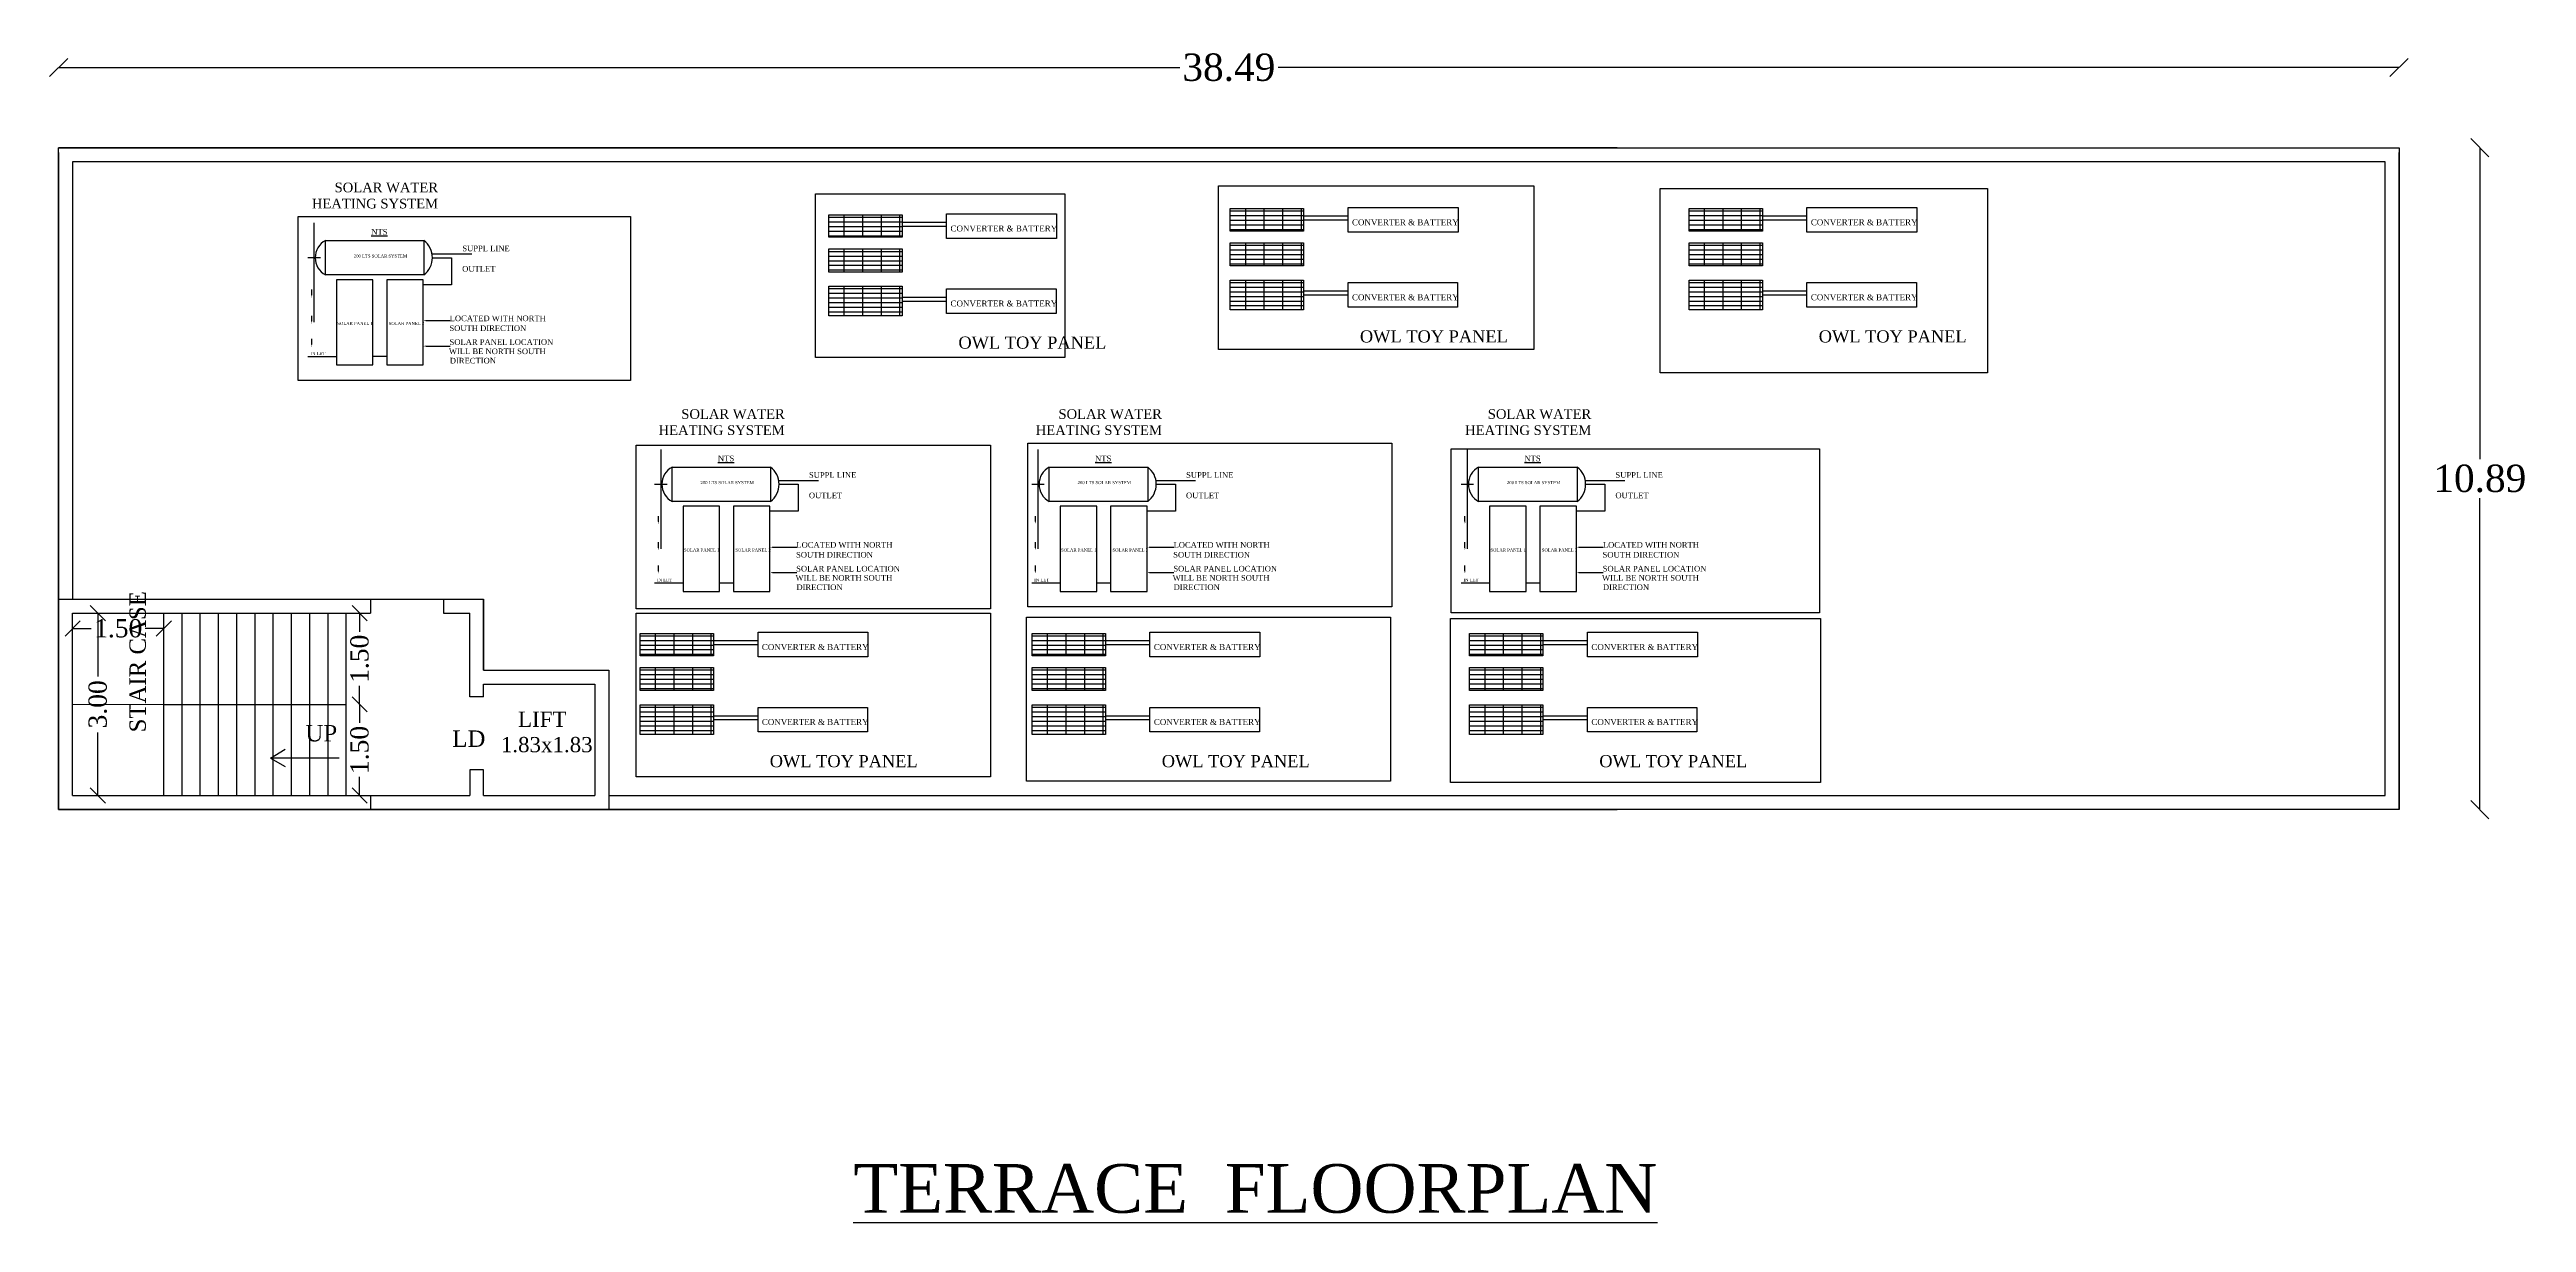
# Model space of a CAD drawing. Header units: metres. Extents: x 16174 to 16363, y 1100 to 1191.
# Drawn here: x 16322.39 to 16363.13, y 1100.41 to 1119.7 of the extents above; entities that cross this region are included whole.
import ezdxf
from ezdxf.lldxf.tags import DXFTag

# ---------------------------------------------------------------- set-up
doc = ezdxf.new("R2010")
doc.units = ezdxf.units.M
doc.header["$MEASUREMENT"] = 0
for name, color, linetype in [('BLK_1_COVERED_AREA', 7, 'Continuous'), ('BLK_1_FLR_4_ROOF_AREA', 7, 'Continuous'), ('BLK_1_STAIR_HEADROOM', 7, 'Continuous'), ('SOLAR_PANEL', 7, 'Continuous')]:
    doc.layers.add(name, color=color, linetype=linetype)
doc.styles.add('ARIAL', font='times.ttf')
doc.styles.add('Romand', font='times.ttf', dxfattribs={"height": 0.5})
doc.styles.get("Standard").update_dxf_attribs({"font": 'times.ttf'})
tags = doc.linetypes.add('HIDDEN', pattern=[0.375, 0.25, -0.125]).pattern_tags.tags
tags[6:7] = [DXFTag(74, 4), DXFTag(75, 0), DXFTag(340, '0'), DXFTag(46, 1.0), DXFTag(50, 0.0), DXFTag(44, 0.0), DXFTag(45, 0.0)]
tags[4:5] = [DXFTag(74, 4), DXFTag(75, 0), DXFTag(340, '0'), DXFTag(46, 1.0), DXFTag(50, 0.0), DXFTag(44, 0.0), DXFTag(45, 0.0)]
doc.dimstyles.new('23', dxfattribs={"dimtxt": 0.45, "dimasz": 0.3, "dimexe": 0.18, "dimexo": 0.0625, "dimgap": 0.09, "dimtad": 0, "dimtih": 1, "dimtoh": 1, "dimzin": 0, "dimdsep": 46, "dimtxsty": 'Standard', "dimblk": 'OBLIQUE', "dimcen": 0.09, "dimse1": 1, "dimse2": 1, "dimadec": 0, "dimazin": 0, "dimtfac": 1, "dimtofl": 0, "dimtmove": 0, "dimatfit": 3, "dimfxl": 0, "dimtolj": 1, "dimtzin": 0, "dimarcsym": 0})
doc.dimstyles.get("Standard").update_dxf_attribs({"dimtxt": 0.6, "dimasz": 0.3, "dimexe": 0.18, "dimexo": 0.0625, "dimgap": 0.09, "dimtad": 0, "dimzin": 0, "dimdsep": 46, "dimtxsty": 'Standard', "dimblk": 'OBLIQUE', "dimcen": 0.09, "dimse1": 1, "dimse2": 1, "dimadec": 0, "dimazin": 0, "dimtfac": 1, "dimtofl": 0, "dimtmove": 0, "dimatfit": 3, "dimfxl": 0, "dimtolj": 1, "dimtzin": 0, "dimarcsym": 0})

# ---------------------------------------------------------------- blocks, each defined once
blk = doc.blocks.new('_Oblique')
at = {"color": 0, "linetype": 'ByBlock', "lineweight": -2}
blk.add_line((-0.5, -0.5), (0.5, 0.5), dxfattribs=at)
blk = doc.blocks.new('*D163')
at = {"color": 0, "lineweight": -2}
for p, q in [((16327.494, 1108.93), (16327.494, 1108.624)), ((16327.494, 1107.43), (16327.494, 1107.737))]:
    blk.add_line(p, q, dxfattribs=at)
at = {"layer": 'Defpoints', "color": 0}
for p in [(16327.274, 1108.93), (16327.274, 1107.43), (16327.494, 1107.43)]:
    blk.add_point(p, dxfattribs=at)
at = {"color": 0, "lineweight": -2, "xscale": 0.25, "yscale": 0.25, "zscale": 0.25}
for p, rotation in [((16327.494, 1108.93), 90), ((16327.494, 1107.43), 270)]:
    blk.add_blockref('_Oblique', p, dxfattribs=dict(at, rotation=rotation))
at = {"color": 0, "insert": (16327.494, 1108.18), "char_height": 0.3, "attachment_point": 5, "rotation": 90}
blk.add_mtext('\\A1;1.50', dxfattribs=at)
blk = doc.blocks.new('*D164')
at = {"color": 0, "lineweight": -2}
for p, q in [((16327.494, 1110.43), (16327.494, 1110.124)), ((16327.494, 1108.93), (16327.494, 1109.237))]:
    blk.add_line(p, q, dxfattribs=at)
at = {"layer": 'Defpoints', "color": 0}
for p in [(16326.974, 1110.43), (16326.974, 1108.93), (16327.494, 1108.93)]:
    blk.add_point(p, dxfattribs=at)
at = {"color": 0, "lineweight": -2, "xscale": 0.25, "yscale": 0.25, "zscale": 0.25}
for p, rotation in [((16327.494, 1110.43), 90), ((16327.494, 1108.93), 270)]:
    blk.add_blockref('_Oblique', p, dxfattribs=dict(at, rotation=rotation))
at = {"color": 0, "insert": (16327.494, 1109.68), "char_height": 0.3, "attachment_point": 5, "rotation": 90}
blk.add_mtext('\\A1;1.50', dxfattribs=at)
blk = doc.blocks.new('*D165')
at = {"color": 0, "lineweight": -2}
for p, q in [((16322.774, 1110.179), (16323.081, 1110.179)), ((16324.274, 1110.179), (16323.968, 1110.179))]:
    blk.add_line(p, q, dxfattribs=at)
at = {"layer": 'Defpoints', "color": 0}
for p in [(16322.774, 1110.43), (16324.274, 1110.43), (16324.274, 1110.179)]:
    blk.add_point(p, dxfattribs=at)
at = {"color": 0, "lineweight": -2, "xscale": 0.25, "yscale": 0.25, "zscale": 0.25, "rotation": 180}
blk.add_blockref('_Oblique', (16322.774, 1110.179), dxfattribs=at)
at = {"color": 0, "lineweight": -2, "xscale": 0.25, "yscale": 0.25, "zscale": 0.25}
blk.add_blockref('_Oblique', (16324.274, 1110.179), dxfattribs=at)
at = {"color": 0, "insert": (16323.524, 1110.179), "char_height": 0.3, "attachment_point": 5}
blk.add_mtext('\\A1;1.50', dxfattribs=at)
blk = doc.blocks.new('*D166')
at = {"color": 0, "lineweight": -2}
for p, q in [((16323.188, 1110.43), (16323.188, 1109.391)), ((16323.188, 1107.43), (16323.188, 1108.47))]:
    blk.add_line(p, q, dxfattribs=at)
at = {"layer": 'Defpoints', "color": 0}
for p in [(16322.774, 1110.43), (16323.188, 1110.43), (16322.774, 1107.43)]:
    blk.add_point(p, dxfattribs=at)
at = {"color": 0, "lineweight": -2, "xscale": 0.25, "yscale": 0.25, "zscale": 0.25}
for p, rotation in [((16323.188, 1110.43), 90), ((16323.188, 1107.43), 270)]:
    blk.add_blockref('_Oblique', p, dxfattribs=dict(at, rotation=rotation))
at = {"color": 0, "insert": (16323.188, 1108.93), "char_height": 0.3, "attachment_point": 5, "rotation": 90}
blk.add_mtext('\\A1;3.00', dxfattribs=at)
blk = doc.blocks.new('*D167')
at = {"layer": 'BLK_1_COVERED_AREA', "color": 0, "lineweight": -2}
for p, q in [((16322.544, 1119.404), (16340.981, 1119.404)), ((16361.036, 1119.404), (16342.6, 1119.404))]:
    blk.add_line(p, q, dxfattribs=at)
at = {"layer": 'Defpoints', "color": 0}
for p in [(16361.036, 1119.404), (16322.544, 1118.085), (16361.036, 1118.085)]:
    blk.add_point(p, dxfattribs=at)
at = {"layer": 'BLK_1_COVERED_AREA', "color": 0, "lineweight": -2, "xscale": 0.3, "yscale": 0.3, "zscale": 0.3, "rotation": 180}
blk.add_blockref('_Oblique', (16322.544, 1119.404), dxfattribs=at)
at = {"layer": 'BLK_1_COVERED_AREA', "color": 0, "lineweight": -2, "xscale": 0.3, "yscale": 0.3, "zscale": 0.3}
blk.add_blockref('_Oblique', (16361.036, 1119.404), dxfattribs=at)
at = {"layer": 'BLK_1_COVERED_AREA', "color": 0, "insert": (16341.79, 1119.404), "char_height": 0.45, "attachment_point": 5}
blk.add_mtext('\\A1;38.49', dxfattribs=at)
blk = doc.blocks.new('*D168')
at = {"layer": 'BLK_1_COVERED_AREA', "color": 0, "lineweight": -2}
for p, q in [((16362.364, 1118.085), (16362.364, 1112.962)), ((16362.364, 1107.2), (16362.364, 1112.323))]:
    blk.add_line(p, q, dxfattribs=at)
at = {"layer": 'Defpoints', "color": 0}
for p in [(16361.036, 1118.085), (16361.036, 1107.2), (16362.364, 1107.2)]:
    blk.add_point(p, dxfattribs=at)
at = {"layer": 'BLK_1_COVERED_AREA', "color": 0, "lineweight": -2, "xscale": 0.3, "yscale": 0.3, "zscale": 0.3}
for p, rotation in [((16362.364, 1118.085), 90), ((16362.364, 1107.2), 270)]:
    blk.add_blockref('_Oblique', p, dxfattribs=dict(at, rotation=rotation))
at = {"layer": 'BLK_1_COVERED_AREA', "color": 0, "insert": (16362.364, 1112.643), "char_height": 0.45, "attachment_point": 5}
blk.add_mtext('\\A1;10.89', dxfattribs=at)

msp = doc.modelspace()

# ---------------------------------------------------------------- hatches: boundary and pattern name
h = msp.add_hatch()
h.set_pattern_fill('GRATE', color=256, scale=2.44375)
h.set_pattern_definition([(0, (16265.39385, 1099.937635), (0, 0.07636717), []), (90, (16265.39385, 1099.93764), (-0.3054687, 0), [])])
h.paths.add_polyline_path([(16343.018, 1116.713), (16343.018, 1117.083), (16341.813, 1117.083), (16341.813, 1116.713)])
h = msp.add_hatch()
h.set_pattern_fill('GRATE', color=256, scale=2.44375)
h.set_pattern_definition([(0, (16272.939885, 1099.937635), (0, 0.07636717), []), (90, (16272.93988, 1099.93764), (-0.3054687, 0), [])])
h.paths.add_polyline_path([(16350.564, 1116.713), (16350.564, 1117.083), (16349.359, 1117.083), (16349.359, 1116.713)])
h = msp.add_hatch()
h.set_pattern_fill('GRATE', color=256, scale=2.44375)
h.set_pattern_definition([(0, (16258.791, 1099.83567), (0, 0.07636717), []), (90, (16258.791, 1099.83567), (-0.3054687, 0), [])])
h.paths.add_polyline_path([(16336.415, 1116.611), (16336.415, 1116.981), (16335.21, 1116.981), (16335.21, 1116.611)])
h = msp.add_hatch()
h.set_pattern_fill('GRATE', color=256, scale=2.44375)
h.set_pattern_definition([(0, (16258.791, 1099.27333), (0, 0.07636717), []), (90, (16258.791, 1099.27333), (-0.3054687, 0), [])])
h.paths.add_polyline_path([(16336.415, 1116.04), (16336.415, 1116.419), (16335.21, 1116.419), (16335.21, 1116.04)])
h = msp.add_hatch()
h.set_pattern_fill('GRATE', color=256, scale=2.44375)
h.set_pattern_definition([(0, (16265.39385, 1099.37529), (0, 0.07636717), []), (90, (16265.39385, 1099.3753), (-0.3054687, 0), [])])
h.paths.add_polyline_path([(16343.018, 1116.142), (16343.018, 1116.52), (16341.813, 1116.52), (16341.813, 1116.142)])
h = msp.add_hatch()
h.set_pattern_fill('GRATE', color=256, scale=2.44375)
h.set_pattern_definition([(0, (16272.939885, 1099.37529), (0, 0.07636717), []), (90, (16272.93988, 1099.3753), (-0.3054687, 0), [])])
h.paths.add_polyline_path([(16350.564, 1116.142), (16350.564, 1116.52), (16349.359, 1116.52), (16349.359, 1116.142)])
h = msp.add_hatch()
h.set_pattern_fill('GRATE', color=256, scale=2.44375)
h.set_pattern_definition([(0, (16258.791, 1098.660795), (0, 0.07636717), []), (90, (16258.791, 1098.6608), (-0.3054687, 0), [])])
h.paths.add_polyline_path([(16336.415, 1115.319), (16336.415, 1115.806), (16335.21, 1115.806), (16335.21, 1115.319)])
h = msp.add_hatch()
h.set_pattern_fill('GRATE', color=256, scale=2.44375)
h.set_pattern_definition([(0, (16265.39385, 1098.76276), (0, 0.07636717), []), (90, (16265.39385, 1098.76276), (-0.3054687, 0), [])])
h.paths.add_polyline_path([(16343.018, 1115.421), (16343.018, 1115.908), (16341.813, 1115.908), (16341.813, 1115.421)])
h = msp.add_hatch()
h.set_pattern_fill('GRATE', color=256, scale=2.44375)
h.set_pattern_definition([(0, (16272.939885, 1098.76276), (0, 0.07636717), []), (90, (16272.93988, 1098.76276), (-0.3054687, 0), [])])
h.paths.add_polyline_path([(16350.564, 1115.421), (16350.564, 1115.908), (16349.359, 1115.908), (16349.359, 1115.421)])
h = msp.add_hatch()
h.set_pattern_fill('GRATE', color=256, scale=2.44375)
h.set_pattern_definition([(0, (16255.688125, 1092.95246), (0, 0.07636717), []), (90, (16255.68812, 1092.95246), (-0.3054687, 0), [])])
h.paths.add_polyline_path([(16333.312, 1109.727), (16333.312, 1110.098), (16332.107, 1110.098), (16332.107, 1109.727)])
h = msp.add_hatch()
h.set_pattern_fill('GRATE', color=256, scale=2.44375)
h.set_pattern_definition([(0, (16262.13511, 1092.95246), (0, 0.07636717), []), (90, (16262.1351, 1092.95246), (-0.3054687, 0), [])])
h.paths.add_polyline_path([(16339.759, 1109.727), (16339.759, 1110.098), (16338.554, 1110.098), (16338.554, 1109.727)])
h = msp.add_hatch()
h.set_pattern_fill('GRATE', color=256, scale=2.44375)
h.set_pattern_definition([(0, (16269.331115, 1092.95246), (0, 0.07636717), []), (90, (16269.33112, 1092.95246), (-0.3054687, 0), [])])
h.paths.add_polyline_path([(16346.955, 1109.727), (16346.955, 1110.098), (16345.75, 1110.098), (16345.75, 1109.727)])
h = msp.add_hatch()
h.set_pattern_fill('GRATE', color=256, scale=2.44375)
h.set_pattern_definition([(0, (16255.688125, 1092.39011), (0, 0.07636717), []), (90, (16255.68812, 1092.3901), (-0.3054687, 0), [])])
h.paths.add_polyline_path([(16333.312, 1109.157), (16333.312, 1109.535), (16332.107, 1109.535), (16332.107, 1109.157)])
h = msp.add_hatch()
h.set_pattern_fill('GRATE', color=256, scale=2.44375)
h.set_pattern_definition([(0, (16262.13511, 1092.39011), (0, 0.07636717), []), (90, (16262.1351, 1092.3901), (-0.3054687, 0), [])])
h.paths.add_polyline_path([(16339.759, 1109.157), (16339.759, 1109.535), (16338.554, 1109.535), (16338.554, 1109.157)])
h = msp.add_hatch()
h.set_pattern_fill('GRATE', color=256, scale=2.44375)
h.set_pattern_definition([(0, (16269.331115, 1092.39011), (0, 0.07636717), []), (90, (16269.33112, 1092.3901), (-0.3054687, 0), [])])
h.paths.add_polyline_path([(16346.955, 1109.157), (16346.955, 1109.535), (16345.75, 1109.535), (16345.75, 1109.157)])
h = msp.add_hatch()
h.set_pattern_fill('GRATE', color=256, scale=2.44375)
h.set_pattern_definition([(0, (16255.688125, 1091.77758), (0, 0.07636717), []), (90, (16255.68812, 1091.77758), (-0.3054687, 0), [])])
h.paths.add_polyline_path([(16333.312, 1108.435), (16333.312, 1108.923), (16332.107, 1108.923), (16332.107, 1108.435)])
h = msp.add_hatch()
h.set_pattern_fill('GRATE', color=256, scale=2.44375)
h.set_pattern_definition([(0, (16262.13511, 1091.77758), (0, 0.07636717), []), (90, (16262.1351, 1091.77758), (-0.3054687, 0), [])])
h.paths.add_polyline_path([(16339.759, 1108.435), (16339.759, 1108.923), (16338.554, 1108.923), (16338.554, 1108.435)])
h = msp.add_hatch()
h.set_pattern_fill('GRATE', color=256, scale=2.44375)
h.set_pattern_definition([(0, (16269.331115, 1091.77758), (0, 0.07636717), []), (90, (16269.33112, 1091.77758), (-0.3054687, 0), [])])
h.paths.add_polyline_path([(16346.955, 1108.435), (16346.955, 1108.923), (16345.75, 1108.923), (16345.75, 1108.435)])

# ---------------------------------------------------------------- linework, layer by layer
for p, q in [((16348.174, 1118.085), (16322.544, 1118.085)), ((16322.544, 1118.004), (16322.544, 1107.2)), ((16360.806, 1117.855), (16322.774, 1117.855)), ((16322.774, 1117.855), (16322.774, 1110.66)), ((16360.806, 1107.43), (16360.806, 1117.855)), ((16361.036, 1107.2), (16361.036, 1118.004)), ((16336.415, 1116.861), (16337.148, 1116.861)), ((16336.415, 1116.796), (16337.148, 1116.796)), ((16343.018, 1116.963), (16343.751, 1116.963)), ((16343.018, 1116.898), (16343.751, 1116.898)), ((16350.564, 1116.963), (16351.297, 1116.963)), ((16350.564, 1116.898), (16351.297, 1116.898)), ((16336.415, 1115.627), (16337.148, 1115.627)), ((16336.415, 1115.562), (16337.148, 1115.562)), ((16343.018, 1115.729), (16343.751, 1115.729)), ((16343.018, 1115.664), (16343.751, 1115.664)), ((16350.564, 1115.729), (16351.297, 1115.729)), ((16350.564, 1115.664), (16351.297, 1115.664)), ((16322.774, 1110.66), (16327.671, 1110.66)), ((16327.671, 1110.66), (16327.671, 1110.43)), ((16328.871, 1110.66), (16329.534, 1110.66)), ((16328.871, 1110.66), (16328.871, 1110.43)), ((16329.534, 1109.49), (16329.534, 1110.66)), ((16322.774, 1107.43), (16322.774, 1110.43)), ((16322.774, 1110.43), (16327.671, 1110.43)), ((16327.274, 1108.93), (16327.274, 1110.43)), ((16328.871, 1110.43), (16329.304, 1110.43)), ((16329.304, 1109.054), (16329.304, 1110.43)), ((16333.312, 1109.978), (16334.046, 1109.978)), ((16333.312, 1109.913), (16334.046, 1109.913)), ((16339.759, 1109.978), (16340.493, 1109.978)), ((16339.759, 1109.913), (16340.493, 1109.913)), ((16346.955, 1109.978), (16347.689, 1109.978)), ((16346.955, 1109.913), (16347.689, 1109.913)), ((16329.534, 1109.49), (16331.594, 1109.49)), ((16331.594, 1109.49), (16331.594, 1107.43)), ((16324.274, 1107.43), (16324.274, 1108.93)), ((16324.274, 1108.93), (16327.274, 1108.93)), ((16324.574, 1107.43), (16324.574, 1108.93)), ((16324.874, 1107.43), (16324.874, 1108.93)), ((16325.174, 1107.43), (16325.174, 1108.93)), ((16325.474, 1107.43), (16325.474, 1108.93)), ((16325.774, 1107.43), (16325.774, 1108.93)), ((16326.074, 1107.43), (16326.074, 1108.93)), ((16326.374, 1107.43), (16326.374, 1108.93)), ((16326.674, 1107.43), (16326.674, 1108.93)), ((16326.974, 1107.43), (16326.974, 1108.93)), ((16327.274, 1107.43), (16327.274, 1108.93)), ((16329.534, 1109.054), (16329.304, 1109.054)), ((16329.534, 1109.054), (16329.534, 1109.26)), ((16329.534, 1109.26), (16331.364, 1109.26)), ((16331.364, 1109.26), (16331.364, 1107.43)), ((16333.312, 1108.744), (16334.046, 1108.744)), ((16333.312, 1108.679), (16334.046, 1108.679)), ((16339.759, 1108.744), (16340.493, 1108.744)), ((16339.759, 1108.679), (16340.493, 1108.679)), ((16346.955, 1108.744), (16347.689, 1108.744)), ((16346.955, 1108.679), (16347.689, 1108.679)), ((16326.03, 1108.048), (16326.267, 1108.191)), ((16327.158, 1108.048), (16326.03, 1108.048)), ((16326.03, 1108.048), (16326.267, 1107.906)), ((16329.534, 1107.854), (16329.304, 1107.854)), ((16329.304, 1107.854), (16329.304, 1107.43)), ((16329.534, 1107.43), (16329.534, 1107.854)), ((16322.774, 1107.43), (16329.304, 1107.43)), ((16327.671, 1107.43), (16327.671, 1107.2)), ((16329.534, 1107.43), (16331.364, 1107.43)), ((16331.594, 1107.43), (16360.806, 1107.43)), ((16322.544, 1107.2), (16326.974, 1107.2)), ((16322.544, 1107.2), (16348.174, 1107.2))]:
    msp.add_line(p, q)
at = {"ltscale": 2000}
for p, q in [((16326.749, 1115.215), (16326.749, 1116.847)), ((16326.645, 1116.28), (16326.851, 1116.278)), ((16326.933, 1116.559), (16328.552, 1116.559)), ((16326.933, 1115.993), (16326.933, 1116.559)), ((16328.552, 1116.559), (16328.552, 1115.993)), ((16328.687, 1116.339), (16329.339, 1116.339)), ((16328.692, 1116.276), (16329.007, 1116.276)), ((16329.007, 1116.276), (16329.007, 1115.831)), ((16328.552, 1115.993), (16326.933, 1115.993)), ((16327.713, 1115.914), (16327.114, 1115.914)), ((16327.114, 1115.914), (16327.114, 1114.515)), ((16327.713, 1114.515), (16327.713, 1115.914)), ((16328.54, 1115.914), (16327.941, 1115.914)), ((16327.941, 1115.914), (16327.941, 1114.515)), ((16328.54, 1114.515), (16328.54, 1115.914)), ((16329.007, 1115.831), (16328.54, 1115.831)), ((16327.114, 1114.648), (16326.645, 1114.648)), ((16327.713, 1114.657), (16327.941, 1114.657)), ((16327.114, 1114.515), (16327.713, 1114.515)), ((16327.941, 1114.515), (16328.54, 1114.515)), ((16332.451, 1111.488), (16332.451, 1113.121)), ((16338.653, 1111.488), (16338.653, 1113.121)), ((16345.715, 1111.488), (16345.715, 1113.121)), ((16332.346, 1112.554), (16332.552, 1112.552)), ((16332.634, 1112.833), (16334.253, 1112.833)), ((16332.634, 1112.267), (16332.634, 1112.833)), ((16334.253, 1112.833), (16334.253, 1112.267)), ((16334.388, 1112.613), (16335.04, 1112.613)), ((16334.394, 1112.55), (16334.708, 1112.55)), ((16334.708, 1112.55), (16334.708, 1112.105)), ((16338.549, 1112.554), (16338.755, 1112.552)), ((16338.837, 1112.833), (16340.456, 1112.833)), ((16338.837, 1112.267), (16338.837, 1112.833)), ((16340.456, 1112.833), (16340.456, 1112.267)), ((16340.591, 1112.613), (16341.243, 1112.613)), ((16340.596, 1112.55), (16340.911, 1112.55)), ((16340.911, 1112.55), (16340.911, 1112.105)), ((16345.61, 1112.554), (16345.816, 1112.552)), ((16345.898, 1112.833), (16347.517, 1112.833)), ((16345.898, 1112.267), (16345.898, 1112.833)), ((16347.517, 1112.833), (16347.517, 1112.267)), ((16347.652, 1112.613), (16348.304, 1112.613)), ((16347.658, 1112.55), (16347.972, 1112.55)), ((16347.972, 1112.55), (16347.972, 1112.105)), ((16334.253, 1112.267), (16332.634, 1112.267)), ((16333.415, 1112.187), (16332.815, 1112.187)), ((16332.815, 1112.187), (16332.815, 1110.788)), ((16333.415, 1110.788), (16333.415, 1112.187)), ((16334.242, 1112.187), (16333.642, 1112.187)), ((16333.642, 1112.187), (16333.642, 1110.788)), ((16334.242, 1110.788), (16334.242, 1112.187)), ((16340.456, 1112.267), (16338.837, 1112.267)), ((16339.618, 1112.187), (16339.018, 1112.187)), ((16339.018, 1112.187), (16339.018, 1110.788)), ((16339.618, 1110.788), (16339.618, 1112.187)), ((16340.444, 1112.187), (16339.845, 1112.187)), ((16339.845, 1112.187), (16339.845, 1110.788)), ((16340.444, 1110.788), (16340.444, 1112.187)), ((16347.517, 1112.267), (16345.898, 1112.267)), ((16346.679, 1112.187), (16346.079, 1112.187)), ((16346.079, 1112.187), (16346.079, 1110.788)), ((16346.679, 1110.788), (16346.679, 1112.187)), ((16347.506, 1112.187), (16346.906, 1112.187)), ((16346.906, 1112.187), (16346.906, 1110.788)), ((16347.506, 1110.788), (16347.506, 1112.187)), ((16334.708, 1112.105), (16334.242, 1112.105)), ((16340.911, 1112.105), (16340.444, 1112.105)), ((16347.972, 1112.105), (16347.506, 1112.105)), ((16332.815, 1110.921), (16332.346, 1110.921)), ((16333.415, 1110.931), (16333.642, 1110.931)), ((16339.018, 1110.921), (16338.549, 1110.921)), ((16339.618, 1110.931), (16339.845, 1110.931)), ((16346.079, 1110.921), (16345.61, 1110.921)), ((16346.679, 1110.931), (16346.906, 1110.931)), ((16332.815, 1110.788), (16333.415, 1110.788)), ((16333.642, 1110.788), (16334.242, 1110.788)), ((16339.018, 1110.788), (16339.618, 1110.788)), ((16339.845, 1110.788), (16340.444, 1110.788)), ((16346.079, 1110.788), (16346.679, 1110.788)), ((16346.906, 1110.788), (16347.506, 1110.788))]:
    msp.add_line(p, q, dxfattribs=at)
at = {"linetype": 'HIDDEN'}
for p, q in [((16324.274, 1108.93), (16324.274, 1110.43)), ((16324.574, 1108.93), (16324.574, 1110.43)), ((16324.874, 1108.93), (16324.874, 1110.43)), ((16325.174, 1108.93), (16325.174, 1110.43)), ((16325.474, 1108.93), (16325.474, 1110.43)), ((16325.774, 1108.93), (16325.774, 1110.43)), ((16326.074, 1108.93), (16326.074, 1110.43)), ((16326.374, 1108.93), (16326.374, 1110.43)), ((16326.674, 1108.93), (16326.674, 1110.43)), ((16326.974, 1108.93), (16326.974, 1110.43))]:
    msp.add_line(p, q, dxfattribs=at)
at = {"lineweight": 5}
msp.add_line((16322.774, 1108.93), (16324.274, 1108.93), dxfattribs=at)
for points in [[(16361.036, 1107.2), (16322.544, 1107.2), (16322.544, 1118.085), (16361.036, 1118.085)], [(16341.813, 1117.083), (16343.018, 1117.083), (16343.018, 1116.713), (16341.813, 1116.713)], [(16343.751, 1117.1), (16345.56, 1117.1), (16345.56, 1116.696), (16343.751, 1116.696)], [(16349.359, 1117.083), (16350.564, 1117.083), (16350.564, 1116.713), (16349.359, 1116.713)], [(16351.297, 1117.1), (16353.106, 1117.1), (16353.106, 1116.696), (16351.297, 1116.696)], [(16335.21, 1116.981), (16336.415, 1116.981), (16336.415, 1116.611), (16335.21, 1116.611)], [(16337.148, 1116.998), (16338.957, 1116.998), (16338.957, 1116.594), (16337.148, 1116.594)], [(16335.21, 1116.419), (16336.415, 1116.419), (16336.415, 1116.04), (16335.21, 1116.04)], [(16341.813, 1116.52), (16343.018, 1116.52), (16343.018, 1116.142), (16341.813, 1116.142)], [(16349.359, 1116.52), (16350.564, 1116.52), (16350.564, 1116.142), (16349.359, 1116.142)], [(16335.21, 1115.806), (16336.415, 1115.806), (16336.415, 1115.319), (16335.21, 1115.319)], [(16341.813, 1115.908), (16343.018, 1115.908), (16343.018, 1115.421), (16341.813, 1115.421)], [(16343.751, 1115.866), (16345.551, 1115.866), (16345.551, 1115.462), (16343.751, 1115.462)], [(16349.359, 1115.908), (16350.564, 1115.908), (16350.564, 1115.421), (16349.359, 1115.421)], [(16351.297, 1115.866), (16353.097, 1115.866), (16353.097, 1115.462), (16351.297, 1115.462)], [(16337.148, 1115.764), (16338.948, 1115.764), (16338.948, 1115.36), (16337.148, 1115.36)], [(16332.107, 1110.098), (16333.312, 1110.098), (16333.312, 1109.727), (16332.107, 1109.727)], [(16334.046, 1110.115), (16335.855, 1110.115), (16335.855, 1109.71), (16334.046, 1109.71)], [(16338.554, 1110.098), (16339.759, 1110.098), (16339.759, 1109.727), (16338.554, 1109.727)], [(16340.493, 1110.115), (16342.302, 1110.115), (16342.302, 1109.71), (16340.493, 1109.71)], [(16345.75, 1110.098), (16346.955, 1110.098), (16346.955, 1109.727), (16345.75, 1109.727)], [(16347.689, 1110.115), (16349.498, 1110.115), (16349.498, 1109.71), (16347.689, 1109.71)], [(16332.107, 1109.535), (16333.312, 1109.535), (16333.312, 1109.157), (16332.107, 1109.157)], [(16338.554, 1109.535), (16339.759, 1109.535), (16339.759, 1109.157), (16338.554, 1109.157)], [(16345.75, 1109.535), (16346.955, 1109.535), (16346.955, 1109.157), (16345.75, 1109.157)], [(16332.107, 1108.923), (16333.312, 1108.923), (16333.312, 1108.435), (16332.107, 1108.435)], [(16334.046, 1108.881), (16335.845, 1108.881), (16335.845, 1108.477), (16334.046, 1108.477)], [(16338.554, 1108.923), (16339.759, 1108.923), (16339.759, 1108.435), (16338.554, 1108.435)], [(16340.493, 1108.881), (16342.292, 1108.881), (16342.292, 1108.477), (16340.493, 1108.477)], [(16345.75, 1108.923), (16346.955, 1108.923), (16346.955, 1108.435), (16345.75, 1108.435)], [(16347.689, 1108.881), (16349.488, 1108.881), (16349.488, 1108.477), (16347.689, 1108.477)]]:
    msp.add_lwpolyline(points, close=True)
for points in [[(16329.007, 1116.233), (16329.007, 1116.141)], [(16329.007, 1116.013), (16329.007, 1115.921)], [(16326.708, 1115.661), (16326.708, 1115.753)], [(16326.708, 1115.23), (16326.708, 1115.322)], [(16328.581, 1115.241), (16328.983, 1115.241)], [(16326.708, 1114.847), (16326.708, 1114.939)], [(16328.581, 1114.822), (16328.983, 1114.822)], [(16334.708, 1112.507), (16334.708, 1112.415)], [(16334.708, 1112.287), (16334.708, 1112.195)], [(16340.911, 1112.507), (16340.911, 1112.415)], [(16340.911, 1112.287), (16340.911, 1112.195)], [(16347.972, 1112.507), (16347.972, 1112.415)], [(16347.972, 1112.287), (16347.972, 1112.195)], [(16332.409, 1111.935), (16332.409, 1112.027)], [(16338.612, 1111.935), (16338.612, 1112.027)], [(16345.673, 1111.935), (16345.673, 1112.027)], [(16332.409, 1111.504), (16332.409, 1111.596)], [(16334.283, 1111.515), (16334.684, 1111.515)], [(16338.612, 1111.504), (16338.612, 1111.596)], [(16340.485, 1111.515), (16340.887, 1111.515)], [(16345.673, 1111.504), (16345.673, 1111.596)], [(16347.547, 1111.515), (16347.948, 1111.515)], [(16332.409, 1111.121), (16332.409, 1111.213)], [(16334.283, 1111.096), (16334.684, 1111.096)], [(16338.612, 1111.121), (16338.612, 1111.213)], [(16340.485, 1111.096), (16340.887, 1111.096)], [(16345.673, 1111.121), (16345.673, 1111.213)], [(16347.547, 1111.096), (16347.948, 1111.096)]]:
    msp.add_lwpolyline(points)
at = {"ltscale": 2000}
for centre, radius, start, end in [((16327.085, 1116.276), 0.321, 118.2451, 241.7549), ((16328.337, 1116.276), 0.355, 307.1268, 52.8732), ((16332.786, 1112.55), 0.321, 118.2451, 241.7549), ((16334.038, 1112.55), 0.355, 307.1268, 52.8732), ((16338.989, 1112.55), 0.321, 118.2451, 241.7549), ((16340.241, 1112.55), 0.355, 307.1268, 52.8732), ((16346.05, 1112.55), 0.321, 118.2451, 241.7549), ((16347.303, 1112.55), 0.355, 307.1268, 52.8732)]:
    msp.add_arc(centre, radius, start, end, dxfattribs=at)
for points in [[(16329, 1116.233), (16329.007, 1116.274), (16329.014, 1116.233)], [(16329, 1116.013), (16329.007, 1116.054), (16329.014, 1116.013)], [(16326.714, 1115.661), (16326.708, 1115.62), (16326.701, 1115.661)], [(16326.714, 1115.23), (16326.708, 1115.189), (16326.701, 1115.23)], [(16328.581, 1115.234), (16328.54, 1115.241), (16328.581, 1115.248)], [(16326.714, 1114.847), (16326.708, 1114.806), (16326.701, 1114.847)], [(16328.581, 1114.815), (16328.54, 1114.822), (16328.581, 1114.829)], [(16334.702, 1112.507), (16334.708, 1112.548), (16334.715, 1112.507)], [(16340.904, 1112.507), (16340.911, 1112.548), (16340.918, 1112.507)], [(16347.966, 1112.507), (16347.972, 1112.548), (16347.979, 1112.507)], [(16334.702, 1112.287), (16334.708, 1112.328), (16334.715, 1112.287)], [(16340.904, 1112.287), (16340.911, 1112.328), (16340.918, 1112.287)], [(16347.966, 1112.287), (16347.972, 1112.328), (16347.979, 1112.287)], [(16332.416, 1111.935), (16332.409, 1111.894), (16332.402, 1111.935)], [(16338.618, 1111.935), (16338.612, 1111.894), (16338.605, 1111.935)], [(16345.68, 1111.935), (16345.673, 1111.894), (16345.666, 1111.935)], [(16332.416, 1111.504), (16332.409, 1111.463), (16332.402, 1111.504)], [(16334.283, 1111.508), (16334.242, 1111.515), (16334.283, 1111.522)], [(16338.618, 1111.504), (16338.612, 1111.463), (16338.605, 1111.504)], [(16340.485, 1111.508), (16340.444, 1111.515), (16340.485, 1111.522)], [(16345.68, 1111.504), (16345.673, 1111.463), (16345.666, 1111.504)], [(16347.547, 1111.508), (16347.506, 1111.515), (16347.547, 1111.522)], [(16332.416, 1111.121), (16332.409, 1111.08), (16332.402, 1111.121)], [(16334.283, 1111.089), (16334.242, 1111.096), (16334.283, 1111.102)], [(16338.618, 1111.121), (16338.612, 1111.08), (16338.605, 1111.121)], [(16340.485, 1111.089), (16340.444, 1111.096), (16340.485, 1111.102)], [(16345.68, 1111.121), (16345.673, 1111.08), (16345.666, 1111.121)], [(16347.547, 1111.089), (16347.506, 1111.096), (16347.547, 1111.102)]]:
    msp.add_solid(points)
at = {"layer": 'BLK_1_FLR_4_ROOF_AREA', "color": 54}
msp.add_lwpolyline([(16322.544, 1118.085), (16361.036, 1118.085), (16361.036, 1107.2), (16322.544, 1107.2)], close=True, dxfattribs=at)
at = {"layer": 'BLK_1_STAIR_HEADROOM', "color": 1}
msp.add_lwpolyline([(16331.594, 1109.49), (16331.594, 1107.2), (16322.544, 1107.2), (16322.544, 1110.66), (16329.534, 1110.66), (16329.534, 1109.49), (16331.594, 1109.49)], dxfattribs=at)
at = {"layer": 'SOLAR_PANEL', "color": 3}
for points in [[(16341.617, 1117.458), (16346.804, 1117.458), (16346.804, 1114.764), (16341.617, 1114.764)], [(16348.884, 1117.416), (16354.269, 1117.416), (16354.269, 1114.383), (16348.884, 1114.383)], [(16334.993, 1117.327), (16339.095, 1117.327), (16339.095, 1114.632), (16334.993, 1114.632)], [(16326.481, 1116.953), (16331.948, 1116.953), (16331.948, 1114.259), (16326.481, 1114.259)], [(16332.044, 1113.195), (16337.87, 1113.195), (16337.87, 1110.5), (16332.044, 1110.5)], [(16338.482, 1113.227), (16344.47, 1113.227), (16344.47, 1110.533), (16338.482, 1110.533)], [(16345.446, 1113.13), (16351.505, 1113.13), (16351.505, 1110.436), (16345.446, 1110.436)], [(16332.041, 1110.431), (16337.87, 1110.431), (16337.87, 1107.736), (16332.041, 1107.736)], [(16338.464, 1110.363), (16344.451, 1110.363), (16344.451, 1107.668), (16338.464, 1107.668)], [(16345.435, 1110.342), (16351.523, 1110.342), (16351.523, 1107.647), (16345.435, 1107.647)]]:
    msp.add_lwpolyline(points, close=True, dxfattribs=at)

# ---------------------------------------------------------------- texts
for s, height, p in [('200 LTS SOLAR SYSTEM ', 0.05105, (16327.398, 1116.278)), ('SOLAR PANEL 1', 0.05105, (16327.126, 1115.169)), ('SOLAR PANEL 2', 0.05105, (16327.972, 1115.169)), (' LOCATED WITH NORTH ', 0.09325, (16328.94, 1115.232)), ('SOUTH DIRECTION ', 0.09325, (16328.971, 1115.07)), ('IN LET ', 0.051, (16326.685, 1114.675)), ('WILL BE NORTH SOUTH ', 0.09325, (16328.962, 1114.69)), ('DIRECTION ', 0.0933, (16328.977, 1114.536)), ('SOLAR PANEL LOCATION ', 0.09325, (16328.973, 1114.842)), ('200 LTS SOLAR SYSTEM ', 0.05105, (16333.099, 1112.552)), ('200 LTS SOLAR SYSTEM ', 0.05105, (16339.302, 1112.552)), ('200 LTS SOLAR SYSTEM ', 0.05105, (16346.363, 1112.552)), ('SOLAR PANEL 1', 0.05105, (16332.828, 1111.443)), ('SOLAR PANEL 2', 0.05105, (16333.673, 1111.443)), (' LOCATED WITH NORTH ', 0.09325, (16334.642, 1111.506)), ('SOUTH DIRECTION ', 0.09325, (16334.672, 1111.344)), ('SOLAR PANEL 1', 0.05105, (16339.03, 1111.443)), ('SOLAR PANEL 2', 0.05105, (16339.876, 1111.443)), (' LOCATED WITH NORTH ', 0.09325, (16340.845, 1111.506)), ('SOUTH DIRECTION ', 0.09325, (16340.875, 1111.344)), ('SOLAR PANEL 1', 0.05105, (16346.092, 1111.443)), ('SOLAR PANEL 2', 0.05105, (16346.937, 1111.443)), (' LOCATED WITH NORTH ', 0.09325, (16347.906, 1111.506)), ('SOUTH DIRECTION ', 0.09325, (16347.936, 1111.344)), ('IN LET ', 0.051, (16332.386, 1110.949)), ('WILL BE NORTH SOUTH ', 0.09325, (16334.663, 1110.964)), ('DIRECTION ', 0.0933, (16334.678, 1110.81)), ('SOLAR PANEL LOCATION ', 0.09325, (16334.674, 1111.115)), ('IN LET ', 0.051, (16338.589, 1110.949)), ('WILL BE NORTH SOUTH ', 0.09325, (16340.866, 1110.964)), ('DIRECTION ', 0.0933, (16340.881, 1110.81)), ('SOLAR PANEL LOCATION ', 0.09325, (16340.877, 1111.115)), ('IN LET ', 0.051, (16345.65, 1110.949)), ('WILL BE NORTH SOUTH ', 0.09325, (16347.927, 1110.964)), ('DIRECTION ', 0.0933, (16347.942, 1110.81)), ('SOLAR PANEL LOCATION ', 0.09325, (16347.938, 1111.115))]:
    msp.add_text(s, height=height).set_placement(p)
at = {"lineweight": -3}
for s, height, p in [('SUPPL LINE ', 0.09325, (16329.183, 1116.382)), ('OUTLET', 0.0933, (16329.181, 1116.046)), ('SUPPL LINE ', 0.09325, (16334.884, 1112.656)), ('SUPPL LINE ', 0.09325, (16341.087, 1112.656)), ('SUPPL LINE ', 0.09325, (16348.148, 1112.656)), ('OUTLET', 0.0933, (16334.883, 1112.32)), ('OUTLET', 0.0933, (16341.085, 1112.32)), ('OUTLET', 0.0933, (16348.147, 1112.32))]:
    msp.add_text(s, height=height, dxfattribs=at).set_placement(p)
at = {"style": 'Romand'}
for s, insert, char_height, width, attachment_point, rotation in [('SOLAR WATER \\PHEATING SYSTEM ', (16328.784, 1117.084), 0.15906, 4.47478, 9, 0), ('OWL TOY PANEL', (16339.775, 1114.775), 0.2, 5.62642, 9, 0), ('OWL TOY PANEL', (16346.378, 1114.877), 0.2, 5.62642, 9, 0), ('OWL TOY PANEL', (16353.924, 1114.877), 0.2, 5.62642, 9, 0), ('SOLAR WATER \\PHEATING SYSTEM ', (16334.486, 1113.358), 0.15906, 4.47478, 9, 0), ('SOLAR WATER \\PHEATING SYSTEM ', (16340.689, 1113.358), 0.15906, 4.47478, 9, 0), ('SOLAR WATER \\PHEATING SYSTEM ', (16347.75, 1113.358), 0.15906, 4.47478, 9, 0), ('UP', (16327.125, 1108.591), 0.27, 1.40926, 3, 360), ('{\\W4.519954; }LD', (16328.558, 1108.501), 0.27, 1.40926, 1, 0), ('OWL TOY PANEL', (16336.672, 1107.892), 0.2, 5.62642, 9, 0), ('OWL TOY PANEL', (16343.119, 1107.892), 0.2, 5.62642, 9, 0), ('OWL TOY PANEL', (16350.315, 1107.892), 0.2, 5.62642, 9, 0)]:
    msp.add_mtext(s, dxfattribs=dict(at, insert=insert, char_height=char_height, width=width, attachment_point=attachment_point, rotation=rotation))
at = {"lineweight": -3, "char_height": 0.0942, "attachment_point": 5}
for insert in [(16327.819, 1116.7), (16333.52, 1112.974), (16339.723, 1112.974), (16346.784, 1112.974)]:
    msp.add_mtext('{\\LNTS}', dxfattribs=dict(at, insert=insert))
at = {"char_height": 0.09775, "width": 1.99212, "attachment_point": 1, "style": 'ARIAL'}
for insert in [(16337.212, 1116.805), (16343.815, 1116.907), (16351.361, 1116.907), (16337.212, 1115.572), (16343.815, 1115.674), (16351.361, 1115.674), (16334.109, 1109.922), (16340.556, 1109.922), (16347.752, 1109.922), (16334.109, 1108.689), (16340.556, 1108.689), (16347.752, 1108.689)]:
    msp.add_mtext('CONVERTER & BATTERY', dxfattribs=dict(at, insert=insert))
at = {"insert": (16323.708, 1110.792), "char_height": 0.27, "width": 2.96824, "attachment_point": 3, "rotation": 90}
msp.add_mtext('STAIR CASE', dxfattribs=at)
at = {"attachment_point": 1}
for s, insert, char_height, width in [('   \\P      LIFT\\P   1.83x1.83', (16329.533, 1109.227), 0.25, 2.02436), ('{\\LTERRACE  FLOORPLAN}', (16335.613, 1101.37), 0.8, 34.58095)]:
    msp.add_mtext(s, dxfattribs=dict(at, insert=insert, char_height=char_height, width=width))

# ---------------------------------------------------------------- dimensions: what is measured, and where the dimension line sits
for p1, p2, distance, picture, middle in [((16322.774, 1107.43), (16322.774, 1110.43), -0.414, '*D166', (16323.188, 1108.93)), ((16326.974, 1110.43), (16326.974, 1108.93), 0.519, '*D164', (16327.494, 1109.68)), ((16322.774, 1110.43), (16324.274, 1110.43), -0.252, '*D165', (16323.524, 1110.179)), ((16327.274, 1108.93), (16327.274, 1107.43), 0.219, '*D163', (16327.494, 1108.18))]:
    dim = msp.add_aligned_dim(p1=p1, p2=p2, distance=distance, dimstyle='Standard', override={"dimtxt": 0.3, "dimasz": 0.25, "dimblk1": 'Oblique', "dimblk2": 'Oblique', "dimsah": 1, "dimfxl": 7})
    dim.commit()
    dim.dimension.update_dxf_attribs({"geometry": picture, "text_midpoint": middle})
at = {"layer": 'BLK_1_COVERED_AREA'}
for p1, p2, distance, picture, middle in [((16322.544, 1118.085), (16361.036, 1118.085), 1.318, '*D167', (16341.79, 1119.404)), ((16361.0364, 1118.0854), (16361.0364, 1107.2003), 1.3278, '*D168', (16362.3642, 1112.6428))]:
    dim = msp.add_aligned_dim(p1=p1, p2=p2, distance=distance, dimstyle='23', override={"dimfxl": 3, "dimarcsym": 2}, dxfattribs=at)
    dim.commit()
    dim.dimension.update_dxf_attribs({"geometry": picture, "text_midpoint": middle})

doc.saveas('drawing.dxf')
